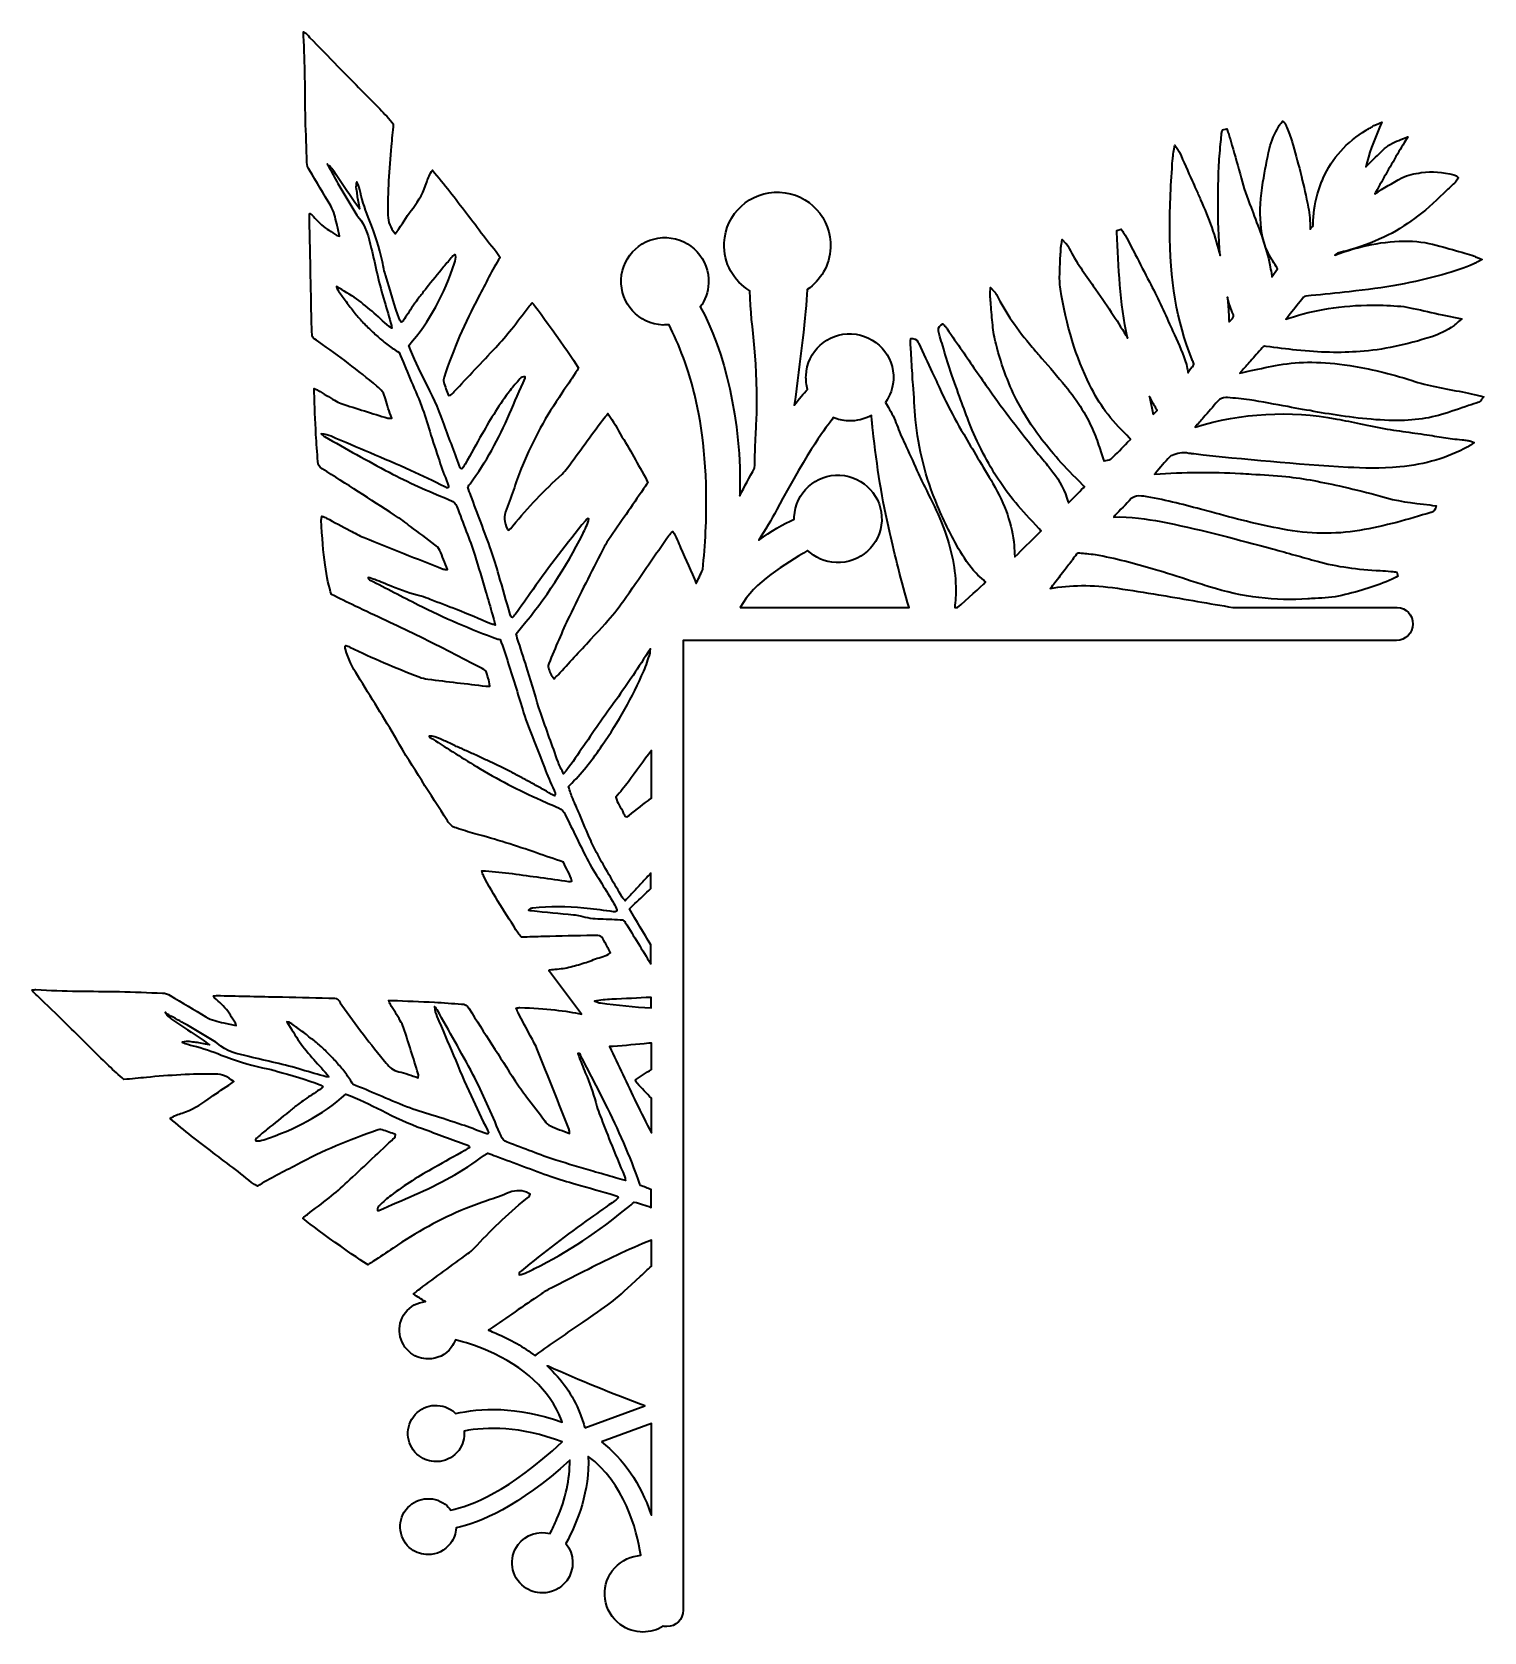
# Model space of a CAD drawing. Header units: millimetres. Extents: x 6 to 255, y 0 to 275.
import ezdxf

# ---------------------------------------------------------------- set-up
doc = ezdxf.new("R2010")
doc.units = ezdxf.units.MM
doc.header["$MEASUREMENT"] = 0
doc.layers.add('Layer 1', color=7, linetype='Continuous', lineweight=0)

msp = doc.modelspace()

# ---------------------------------------------------------------- linework, layer by layer
at = {"layer": 'Layer 1', "color": 18, "lineweight": 35, "true_color": 0x000000}
for points, knots in [([(239.92, 175.9), (239.92, 175.9), (211.81, 175.9), (211.81, 175.9), (211.77, 175.9), (211.77, 175.9), (211.74, 175.9), (207.75, 176.6), (203.59, 177.31), (199.43, 178.01), (199.43, 178.01), (198.97, 178.08), (198.97, 178.08), (196.64, 178.47), (194.27, 178.86), (191.91, 179.21), (187.5, 179.81), (183.83, 179.81), (180.41, 179.18), (180.66, 179.49), (180.94, 179.85), (181.19, 180.16), (181.79, 180.9), (182.35, 181.65), (182.95, 182.42), (183.37, 182.99), (183.8, 183.55), (184.22, 184.11), (184.47, 184.43), (184.68, 184.71), (184.93, 185.03), (185.07, 185.24), (185.24, 185.28), (185.49, 185.24), (185.88, 185.17), (186.3, 185.14), (186.69, 185.1), (187.15, 185.03), (187.64, 185), (188.14, 184.93), (191.56, 184.33), (194.91, 183.41), (198.05, 182.49), (200.24, 181.86), (202.46, 181.15), (204.58, 180.45), (205.6, 180.13), (206.66, 179.78), (207.68, 179.46), (213.4, 177.66), (219.07, 176.99), (224.58, 177.38), (225, 177.41), (225.42, 177.45), (225.85, 177.45), (227.37, 177.55), (228.92, 177.62), (230.43, 177.98), (233.57, 178.68), (236.4, 179.6), (239.04, 180.76), (239.22, 180.83), (239.39, 180.94), (239.54, 181.01), (239.61, 181.05), (239.68, 181.08), (239.75, 181.12), (239.75, 181.12), (240.03, 181.26), (240.03, 181.26), (240.03, 181.26), (239.85, 181.96), (239.85, 181.96), (239.85, 181.96), (239.61, 182), (239.61, 182), (239.54, 182), (239.47, 182.03), (239.39, 182.03), (239.25, 182.07), (239.08, 182.1), (238.9, 182.1), (238.9, 182.1), (238.8, 182.1), (238.8, 182.1), (238.2, 182.14), (237.6, 182.21), (237, 182.24), (233.19, 182.39), (229.55, 182.92), (226.17, 183.83), (224.9, 184.19), (223.63, 184.54), (222.39, 184.89), (221.09, 185.24), (219.82, 185.63), (218.51, 185.95), (218.51, 185.95), (217.52, 186.23), (217.52, 186.23), (211.6, 187.82), (205.49, 189.48), (199.35, 190.64), (196.99, 191.1), (194.17, 191.52), (191.28, 191.42), (191.28, 191.42), (191.49, 191.66), (191.49, 191.66), (192.4, 192.62), (193.36, 193.6), (194.31, 194.59), (194.42, 194.7), (194.56, 194.77), (194.73, 194.84), (194.73, 194.84), (194.84, 194.87), (194.84, 194.87), (195.33, 195.09), (195.9, 195.05), (196.43, 194.98), (199.74, 194.49), (203.02, 193.6), (206.2, 192.76), (206.2, 192.76), (207.93, 192.3), (207.93, 192.3), (211.95, 191.21), (216.11, 190.11), (220.31, 189.34), (224.79, 188.49), (229.2, 188.42), (233.43, 189.12), (237.81, 189.83), (242.04, 191.1), (245.67, 192.19), (245.67, 192.19), (245.74, 192.19), (245.74, 192.19), (245.96, 192.26), (246.34, 192.37), (246.49, 192.9), (246.49, 192.9), (246.59, 193.32), (246.59, 193.32), (246.59, 193.32), (245.96, 193.43), (245.96, 193.43), (245.82, 193.46), (245.67, 193.46), (245.53, 193.5), (242.5, 193.82), (239.75, 194.17), (237.07, 194.98), (234.95, 195.62), (232.8, 196.11), (230.72, 196.6), (227.08, 197.41), (223.98, 198.05), (220.84, 198.37), (218.9, 198.54), (216.89, 198.68), (214.95, 198.79), (214.31, 198.83), (213.64, 198.86), (213.01, 198.9), (208.24, 199.18), (203.31, 199.14), (198.3, 198.79), (198.3, 198.79), (198.44, 198.97), (198.44, 198.97), (199.25, 199.88), (200.06, 200.84), (200.91, 201.75), (201.01, 201.86), (201.15, 201.97), (201.29, 202), (202.07, 202.28), (203.09, 202.6), (204.19, 202.35), (204.4, 202.32), (204.58, 202.28), (204.79, 202.28), (204.86, 202.28), (204.96, 202.28), (205.03, 202.25), (213.68, 201.26), (222.57, 200.48), (231.53, 199.95), (233.93, 199.81), (237.1, 199.71), (240.35, 200.03), (244.76, 200.45), (248.57, 201.58), (252.02, 203.45), (252.13, 203.52), (252.24, 203.59), (252.34, 203.66), (252.38, 203.69), (252.45, 203.73), (252.48, 203.76), (252.48, 203.76), (253.12, 204.22), (253.12, 204.22), (253.12, 204.22), (252.38, 204.47), (252.38, 204.47), (252.31, 204.51), (252.27, 204.51), (252.24, 204.51), (252.13, 204.54), (252.06, 204.58), (251.95, 204.58), (251.64, 204.61), (251.35, 204.65), (251.04, 204.68), (250.51, 204.75), (249.94, 204.79), (249.41, 204.86), (248.39, 205), (247.37, 205.18), (246.34, 205.32), (245.74, 205.42), (245.15, 205.49), (244.51, 205.6), (243.84, 205.7), (243.13, 205.81), (242.46, 205.88), (241.05, 206.09), (239.61, 206.27), (238.2, 206.52), (236.68, 206.8), (235.09, 207.12), (233.61, 207.43), (232.27, 207.72), (230.89, 208), (229.55, 208.24), (221.47, 209.76), (213.29, 209.3), (205.28, 206.87), (205.74, 207.4), (206.23, 207.96), (206.69, 208.49), (207.5, 209.41), (208.32, 210.36), (209.13, 211.31), (209.48, 211.74), (209.97, 211.95), (210.54, 211.91), (210.54, 211.91), (210.78, 211.91), (210.78, 211.91), (212.02, 211.81), (213.32, 211.74), (214.56, 211.53), (216.75, 211.17), (219, 210.75), (221.16, 210.36), (222.85, 210.04), (224.54, 209.76), (226.27, 209.44), (229.66, 208.84), (233.68, 208.24), (237.77, 208.03), (241.58, 207.86), (244.69, 208.14), (247.54, 209.02), (249.1, 209.48), (250.65, 210.01), (252.17, 210.54), (252.77, 210.75), (253.33, 210.93), (253.93, 211.14), (254.07, 211.17), (254.18, 211.28), (254.25, 211.38), (254.28, 211.42), (254.32, 211.46), (254.35, 211.53), (254.35, 211.53), (254.81, 212.02), (254.81, 212.02), (254.81, 212.02), (254.14, 212.2), (254.14, 212.2), (253.79, 212.27), (253.47, 212.37), (253.15, 212.44), (252.45, 212.62), (251.81, 212.8), (251.11, 212.9), (248, 213.43), (245.18, 213.96), (242.46, 214.84), (238.62, 216.08), (235.13, 216.89), (231.77, 217.42), (227.08, 218.12), (223.24, 218.16), (219.67, 217.52), (218.05, 217.24), (216.43, 216.89), (214.84, 216.54), (214.21, 216.39), (213.57, 216.25), (212.94, 216.11), (213.01, 216.18), (213.04, 216.25), (213.11, 216.32), (213.64, 216.92), (214.21, 217.56), (214.74, 218.16), (215.41, 218.93), (216.08, 219.67), (216.75, 220.45), (216.96, 220.7), (217.13, 220.77), (217.45, 220.7), (219.22, 220.45), (220.98, 220.24), (222.67, 220.06), (226.62, 219.64), (230.15, 219.57), (233.54, 219.82), (237.42, 220.1), (241.44, 220.94), (245.85, 222.36), (247.09, 222.74), (248.36, 223.38), (249.7, 224.3), (249.87, 224.4), (249.98, 224.54), (250.15, 224.68), (250.23, 224.75), (250.3, 224.83), (250.4, 224.9), (250.4, 224.9), (251, 225.42), (251, 225.42), (251, 225.42), (247.65, 226.1), (247.65, 226.1), (245.99, 226.48), (244.3, 226.87), (242.64, 227.22), (242.64, 227.22), (242.61, 227.22), (242.61, 227.22), (241.93, 227.37), (241.23, 227.54), (240.52, 227.58), (239.04, 227.68), (237.31, 227.79), (235.69, 227.79), (230.33, 227.75), (225.64, 227.01), (221.33, 225.53), (221.33, 225.53), (220.84, 225.35), (220.84, 225.35), (221.09, 225.67), (221.33, 225.99), (221.58, 226.27), (222.32, 227.19), (223.1, 228.18), (223.84, 229.13), (223.94, 229.27), (224.05, 229.31), (224.26, 229.34), (224.26, 229.34), (225.14, 229.41), (225.14, 229.41), (227.29, 229.62), (229.52, 229.83), (231.7, 230.08), (237.7, 230.72), (242.92, 231.67), (247.61, 232.97), (249.77, 233.57), (251.5, 234.17), (253.05, 234.84), (253.19, 234.91), (253.33, 234.99), (253.47, 235.06), (253.54, 235.09), (253.65, 235.16), (253.75, 235.2), (253.75, 235.2), (254.49, 235.62), (254.49, 235.62), (254.49, 235.62), (253.68, 235.94), (253.68, 235.94), (253.54, 236.01), (253.44, 236.04), (253.33, 236.08), (253.12, 236.18), (252.91, 236.26), (252.73, 236.33), (252.73, 236.33), (251.53, 236.68), (251.53, 236.68), (250.12, 237.1), (248.67, 237.53), (247.23, 237.91), (245.64, 238.34), (243.77, 238.76), (241.83, 238.76), (237.67, 238.8), (233.43, 237.98), (229.2, 236.33), (229.38, 236.54), (229.62, 236.68), (229.91, 236.75), (230.47, 236.89), (231, 237.03), (231.53, 237.17), (231.53, 237.17), (232.02, 237.31), (232.02, 237.31), (234.24, 237.95), (236.4, 238.8), (238.34, 239.78), (240.21, 240.74), (241.97, 241.97), (243.42, 243.03), (245.25, 244.37), (246.87, 245.96), (248.46, 247.51), (248.92, 247.97), (249.41, 248.43), (249.91, 248.88), (250.01, 248.99), (250.08, 249.1), (250.15, 249.2), (250.19, 249.24), (250.19, 249.27), (250.23, 249.31), (250.23, 249.31), (250.44, 249.59), (250.44, 249.59), (250.44, 249.59), (250.19, 249.84), (250.19, 249.84), (250.19, 249.84), (250.15, 249.87), (250.15, 249.87), (250.12, 249.91), (250.05, 249.98), (249.94, 250.01), (249.84, 250.05), (249.77, 250.08), (249.63, 250.12), (247.76, 250.65), (245.89, 250.75), (244.09, 250.51), (244.09, 250.51), (244.02, 250.51), (244.02, 250.51), (242.92, 250.33), (241.76, 250.15), (240.7, 249.59), (239.11, 248.74), (237.6, 247.86), (236.11, 246.87), (236.15, 246.94), (236.18, 247.02), (236.22, 247.09), (236.89, 248.32), (237.53, 249.48), (238.2, 250.65), (238.87, 251.81), (239.54, 252.98), (240.21, 254.11), (240.52, 254.6), (240.81, 255.13), (241.12, 255.62), (241.12, 255.62), (241.72, 256.65), (241.72, 256.65), (241.72, 256.65), (240.56, 256.19), (240.56, 256.19), (239.57, 255.8), (238.55, 255.38), (237.77, 254.64), (236.96, 253.86), (236.11, 253.05), (235.3, 252.27), (235.06, 252.02), (234.77, 251.78), (234.53, 251.5), (235.09, 253.75), (235.87, 255.94), (236.89, 258.23), (236.89, 258.23), (237.31, 259.19), (237.31, 259.19), (237.31, 259.19), (236.36, 258.76), (236.36, 258.76), (236.26, 258.73), (236.18, 258.69), (236.11, 258.66), (235.97, 258.59), (235.87, 258.55), (235.76, 258.48), (235.55, 258.37), (235.37, 258.23), (235.16, 258.13), (234.99, 258.02), (234.77, 257.88), (234.6, 257.77), (231.25, 255.8), (228.74, 253.01), (227.22, 249.56), (226.84, 248.71), (226.52, 247.83), (226.27, 246.87), (225.74, 245), (225.5, 243.31), (225.53, 241.65), (225.53, 241.65), (225.53, 241.62), (225.53, 241.62), (225.53, 241.58), (225.53, 241.51), (225.53, 241.48), (225.53, 241.48), (225.5, 241.44), (225.5, 241.44), (225.32, 241.23), (225.14, 241.02), (224.97, 240.81), (225, 242.15), (224.9, 243.38), (224.65, 244.58), (224.3, 246.45), (223.91, 248.18), (223.48, 249.84), (223.03, 251.78), (222.53, 253.54), (222.07, 255.16), (221.83, 256.05), (221.51, 256.89), (221.19, 257.7), (221.05, 258.06), (220.94, 258.41), (220.8, 258.76), (220.77, 258.9), (220.66, 258.97), (220.63, 259.01), (220.63, 259.01), (220.59, 259.04), (220.59, 259.04), (220.59, 259.04), (220.27, 259.33), (220.27, 259.33), (220.27, 259.33), (219.99, 259.01), (219.99, 259.01), (219.96, 258.97), (219.92, 258.94), (219.92, 258.9), (219.85, 258.8), (219.75, 258.69), (219.67, 258.59), (219.67, 258.59), (219.57, 258.37), (219.57, 258.37), (218.93, 257.21), (218.3, 255.98), (218.02, 254.64), (217.59, 252.84), (217.24, 250.93), (216.89, 248.88), (216.46, 246.27), (216.32, 243.95), (216.5, 241.76), (216.68, 239.43), (217.28, 237.42), (218.37, 235.66), (218.62, 235.23), (218.9, 234.81), (219.15, 234.39), (219.22, 234.28), (219.29, 234.17), (219.36, 234.03), (219.36, 234.03), (218.44, 232.66), (218.44, 232.66), (218.4, 232.87), (218.37, 233.05), (218.33, 233.26), (218.26, 233.72), (218.16, 234.21), (218.09, 234.67), (217.45, 237.77), (216.29, 240.74), (215.19, 243.59), (215.19, 243.59), (214.84, 244.51), (214.84, 244.51), (214.14, 246.31), (213.57, 247.97), (213.15, 249.63), (212.65, 251.5), (212.09, 253.4), (211.56, 255.23), (211.38, 255.83), (211.21, 256.47), (211.03, 257.07), (211, 257.25), (210.93, 257.39), (210.86, 257.53), (210.82, 257.6), (210.82, 257.63), (210.78, 257.7), (210.78, 257.7), (210.68, 258.02), (210.68, 258.02), (210.68, 258.02), (209.94, 257.88), (209.94, 257.88), (209.94, 257.88), (209.87, 257.6), (209.87, 257.6), (209.87, 257.53), (209.83, 257.49), (209.83, 257.42), (209.8, 257.28), (209.76, 257.14), (209.76, 256.96), (209.73, 256.43), (209.66, 255.91), (209.62, 255.38), (209.51, 254.04), (209.37, 252.62), (209.3, 251.25), (209.23, 249.84), (209.23, 248.39), (209.23, 246.98), (209.23, 246.42), (209.23, 245.85), (209.23, 245.32), (209.2, 242.46), (209.23, 239.43), (209.55, 236.29), (208.74, 239.5), (207.61, 242.68), (206.2, 245.82), (205.92, 246.42), (205.67, 247.05), (205.39, 247.65), (205.18, 248.14), (204.96, 248.64), (204.75, 249.1), (204.01, 250.72), (203.31, 252.38), (202.56, 254), (202.49, 254.14), (202.42, 254.25), (202.35, 254.35), (202.32, 254.39), (202.28, 254.42), (202.28, 254.46), (202.28, 254.46), (201.75, 255.23), (201.75, 255.23), (201.75, 255.23), (201.58, 254.32), (201.58, 254.32), (201.51, 253.89), (201.47, 253.51), (201.44, 253.12), (201.44, 252.98), (201.44, 252.8), (201.4, 252.66), (201.08, 248.85), (200.91, 244.86), (200.91, 240.81), (200.91, 232.06), (202.11, 225), (204.68, 218.55), (204.72, 218.44), (204.75, 218.33), (204.82, 218.23), (204.93, 218.02), (205.03, 217.73), (205.03, 217.63), (205, 217.45), (204.82, 217.28), (204.65, 217.06), (204.54, 216.96), (204.47, 216.85), (204.4, 216.78), (204.22, 216.57), (204.12, 216.36), (204.05, 216.18), (204.01, 216.43), (203.98, 216.64), (203.91, 216.89), (203.52, 218.72), (202.74, 220.42), (202, 222.04), (202, 222.04), (201.72, 222.67), (201.72, 222.67), (201.51, 223.13), (201.29, 223.59), (201.08, 224.05), (199.95, 226.62), (198.75, 229.24), (197.41, 231.77), (196.6, 233.33), (195.79, 234.91), (194.98, 236.47), (194.42, 237.53), (193.89, 238.58), (193.32, 239.64), (193.22, 239.85), (193.08, 240.07), (192.93, 240.28), (192.86, 240.38), (192.83, 240.45), (192.76, 240.56), (192.76, 240.56), (192.58, 240.84), (192.58, 240.84), (192.58, 240.84), (191.84, 240.56), (191.84, 240.56), (191.84, 240.56), (191.84, 240.28), (191.84, 240.28), (192.09, 234.32), (192.33, 228.18), (193.64, 222.14), (193.57, 222.29), (193.46, 222.46), (193.36, 222.6), (191.84, 225.18), (190.08, 227.86), (187.78, 231.07), (187.78, 231.07), (187.57, 231.39), (187.57, 231.39), (186.09, 233.47), (184.54, 235.62), (183.41, 237.95), (183.34, 238.09), (183.27, 238.16), (183.16, 238.27), (183.13, 238.3), (183.09, 238.34), (183.02, 238.41), (183.02, 238.41), (182.46, 239.04), (182.46, 239.04), (182.46, 239.04), (182.32, 238.2), (182.32, 238.2), (182.32, 238.13), (182.28, 238.05), (182.28, 237.98), (182.24, 237.88), (182.24, 237.77), (182.24, 237.67), (182.21, 237.31), (182.21, 236.93), (182.17, 236.57), (182.1, 235.62), (182.07, 234.63), (182.03, 233.64), (182.03, 233.64), (182.03, 233.36), (182.03, 233.36), (182, 232.45), (182, 231.49), (182.14, 230.54), (183.16, 224.23), (184.82, 218.83), (187.15, 214.14), (188, 212.41), (188.91, 210.89), (189.9, 209.55), (190.99, 208.07), (192.26, 206.73), (193.53, 205.46), (193.53, 205.46), (193.92, 205.03), (193.92, 205.03), (193.99, 204.96), (194.1, 204.86), (194.17, 204.75), (194.17, 204.75), (193.67, 204.26), (193.67, 204.26), (192.72, 203.27), (191.81, 202.32), (190.85, 201.4), (190.82, 201.37), (190.78, 201.37), (190.75, 201.33), (190.39, 201.22), (190.04, 201.12), (189.65, 201.05), (189.65, 201.05), (189.62, 201.05), (189.62, 201.05), (189.58, 201.12), (189.58, 201.19), (189.55, 201.26), (189.41, 201.72), (189.23, 202.14), (189.09, 202.6), (188.74, 203.62), (188.42, 204.68), (188, 205.7), (186.8, 208.6), (185.1, 211.35), (183.02, 213.89), (181.68, 215.51), (180.3, 217.1), (178.96, 218.65), (178.4, 219.29), (177.87, 219.92), (177.31, 220.56), (174.73, 223.56), (172.72, 226.52), (171.17, 229.62), (171.1, 229.73), (171.03, 229.83), (170.96, 229.91), (170.92, 229.94), (170.89, 230.01), (170.81, 230.05), (170.81, 230.05), (170.14, 230.82), (170.14, 230.82), (170.14, 230.82), (170.11, 229.8), (170.11, 229.8), (170.11, 229.69), (170.11, 229.62), (170.11, 229.55), (170.11, 229.41), (170.07, 229.31), (170.11, 229.16), (170.14, 228.74), (170.18, 228.32), (170.22, 227.89), (170.32, 226.73), (170.39, 225.53), (170.53, 224.33), (170.64, 223.34), (170.81, 222.21), (171.1, 221.09), (172.12, 217.21), (173.35, 213.89), (174.91, 211), (176, 208.95), (177.27, 206.97), (178.61, 205.18), (180.55, 202.6), (182.81, 200.06), (185.98, 196.92), (186.09, 196.81), (186.16, 196.74), (186.27, 196.64), (186.27, 196.64), (186.09, 196.46), (186.09, 196.46), (185.24, 195.58), (184.4, 194.7), (183.51, 193.85), (183.51, 193.89), (183.48, 193.92), (183.48, 193.96), (182.92, 195.9), (182.03, 197.66), (180.87, 199.14), (180.38, 199.74), (179.88, 200.38), (179.39, 200.98), (179.07, 201.37), (178.75, 201.75), (178.4, 202.18), (175.05, 206.3), (172.37, 209.83), (169.97, 213.22), (168.38, 215.48), (166.79, 217.77), (165.28, 219.99), (164.43, 221.23), (163.58, 222.46), (162.7, 223.7), (162.6, 223.87), (162.45, 224.01), (162.35, 224.16), (162.31, 224.23), (162.24, 224.26), (162.21, 224.33), (162.21, 224.33), (162, 224.58), (162, 224.58), (162, 224.58), (161.71, 224.4), (161.71, 224.4), (161.11, 224.05), (161.22, 223.52), (161.25, 223.34), (161.33, 223.03), (161.36, 222.71), (161.47, 222.39), (161.64, 221.86), (161.78, 221.3), (161.96, 220.77), (162.38, 219.36), (162.81, 217.88), (163.3, 216.46), (164.54, 212.83), (165.56, 210.04), (166.55, 207.47), (167.15, 205.95), (167.85, 204.36), (168.91, 202.32), (169.72, 200.77), (170.57, 199.28), (171.45, 197.94), (173.21, 195.26), (175.4, 192.65), (178.51, 189.41), (178.61, 189.3), (178.72, 189.16), (178.82, 189.05), (178.82, 189.05), (178.36, 188.6), (178.36, 188.6), (176.99, 187.22), (175.65, 185.91), (174.31, 184.57), (174.31, 184.61), (174.31, 184.64), (174.31, 184.68), (174.27, 185.28), (174.24, 185.91), (174.2, 186.55), (173.85, 190.08), (172.68, 193.57), (170.57, 197.17), (169.69, 198.65), (168.8, 200.17), (167.92, 201.61), (167.15, 202.92), (166.33, 204.29), (165.56, 205.63), (164.43, 207.54), (163.48, 209.3), (162.63, 210.96), (162.1, 211.98), (161.64, 213.04), (161.18, 214.07), (160.97, 214.52), (160.76, 214.98), (160.55, 215.44), (160.55, 215.44), (160.16, 216.22), (160.16, 216.22), (159.38, 217.88), (158.64, 219.53), (157.87, 221.19), (157.87, 221.19), (157.83, 221.26), (157.83, 221.26), (157.69, 221.54), (157.48, 222), (156.85, 222.04), (156.85, 222.04), (156.46, 222.04), (156.46, 222.04), (156.46, 222.04), (156.42, 221.65), (156.42, 221.65), (156.42, 221.62), (156.42, 221.54), (156.42, 221.51), (156.42, 221.4), (156.39, 221.3), (156.42, 221.19), (156.42, 221.19), (156.49, 220.24), (156.49, 220.24), (156.56, 218.83), (156.67, 217.45), (156.74, 216.04), (156.77, 215.41), (156.81, 214.74), (156.88, 214.1), (157.02, 212.13), (157.13, 210.11), (157.3, 208.1), (157.73, 203.2), (159, 198.23), (161.08, 193.36), (162.31, 190.43), (163.48, 188.1), (164.68, 185.98), (165.52, 184.54), (166.44, 183.02), (167.68, 181.79), (168.1, 181.36), (168.56, 180.98), (168.98, 180.59), (169.09, 180.48), (169.19, 180.41), (169.3, 180.3), (168.52, 179.49), (166.05, 177.24), (164.5, 175.9), (164.5, 175.9), (164.01, 175.9), (164.01, 175.9), (164.15, 176.95), (164.22, 178.12), (164.18, 179.46), (164.11, 182.99), (163.3, 186.58), (161.75, 190.46), (161.01, 192.33), (160.09, 194.17), (159.21, 195.9), (158.75, 196.85), (158.26, 197.84), (157.8, 198.83), (157.09, 200.38), (156.39, 201.97), (155.68, 203.48), (155.43, 204.05), (155.19, 204.61), (154.9, 205.21), (154.66, 205.74), (154.45, 206.3), (154.23, 206.83), (153.85, 207.86), (153.42, 208.92), (152.82, 209.9), (152.61, 210.29), (152.36, 210.68), (152.15, 211.1), (152.93, 212.23), (153.42, 213.57), (153.49, 215.02), (153.67, 219.15), (150.5, 222.64), (146.33, 222.85), (142.17, 223.06), (138.71, 219.85), (138.5, 215.69), (138.47, 214.88), (138.57, 214.07), (138.78, 213.32), (138.08, 212.62), (137.3, 211.74), (136.49, 210.64), (137.44, 217.91), (138.54, 226.45), (138.71, 230.4), (138.71, 230.43), (138.71, 230.43), (138.71, 230.47), (141.01, 232.02), (142.59, 234.63), (142.7, 237.63), (142.91, 242.68), (139.03, 246.94), (133.98, 247.16), (128.94, 247.37), (124.67, 243.49), (124.46, 238.44), (124.32, 234.99), (126.08, 231.88), (128.87, 230.22), (129.01, 223.38), (130.49, 218.55), (129.96, 207.19), (129.93, 206.23), (129.86, 205.28), (129.82, 204.33), (129.75, 202.81), (129.72, 201.33), (129.68, 199.81), (128.83, 198.26), (127.95, 196.67), (127.14, 195.09), (127.53, 208.14), (124.42, 220.17), (120.37, 227.47), (121.18, 228.6), (121.71, 230.01), (121.78, 231.53), (121.96, 235.66), (118.78, 239.15), (114.62, 239.36), (110.49, 239.54), (107, 236.36), (106.79, 232.2), (106.61, 228.07), (109.78, 224.58), (113.95, 224.37), (114.3, 224.37), (114.65, 224.37), (115.01, 224.4), (118.22, 217.91), (122.13, 207.72), (121.28, 188.88), (121.18, 186.69), (121, 184.5), (120.79, 182.42), (120.37, 181.57), (120.01, 180.76), (119.66, 180.02), (118.82, 182.07), (117.93, 184.11), (116.98, 186.16), (116.56, 187.04), (116.28, 188.03), (115.64, 188.95), (115.36, 188.67), (115.15, 188.49), (114.97, 188.28), (113.1, 185.6), (111.27, 182.92), (109.4, 180.23), (105.76, 174.98), (105.76, 174.98), (101.53, 170.39), (99.66, 168.38), (97.83, 166.37), (95.96, 164.36), (95.74, 164.15), (95.53, 163.94), (95.29, 163.69), (94.76, 164.25), (94.51, 164.89), (94.3, 165.56), (94.23, 165.77), (94.26, 166.09), (94.37, 166.3), (95.53, 169.02), (96.63, 171.77), (97.9, 174.41), (99.73, 178.22), (101.67, 181.96), (103.58, 185.74), (103.89, 186.37), (104.25, 186.97), (104.63, 187.54), (106.61, 190.43), (108.62, 193.32), (110.63, 196.25), (110.84, 196.57), (111.09, 196.89), (111.34, 197.27), (110.84, 198.68), (109.93, 199.92), (109.22, 201.26), (108.51, 202.6), (107.7, 203.91), (106.93, 205.21), (106.15, 206.52), (105.48, 207.86), (104.49, 209.16), (104.18, 208.74), (103.89, 208.42), (103.61, 208.07), (101.6, 205.35), (99.59, 202.6), (97.58, 199.88), (97.3, 199.5), (97.01, 199.11), (96.66, 198.79), (93.63, 196.04), (90.81, 193.08), (88.23, 189.94), (87.98, 189.65), (87.81, 189.27), (87.38, 189.19), (87.31, 189.27), (87.28, 189.34), (87.24, 189.41), (86.71, 190.5), (86.64, 191.56), (87.1, 192.76), (88.09, 195.23), (88.83, 197.77), (89.85, 200.24), (91.65, 204.65), (93.94, 208.77), (96.63, 212.69), (97.4, 213.82), (98.18, 214.98), (98.95, 216.15), (99.13, 216.43), (99.34, 216.71), (99.48, 216.99), (98.99, 218.02), (92.39, 227.29), (91.51, 228.18), (91.26, 227.93), (91.05, 227.68), (90.84, 227.4), (89.89, 226.17), (88.97, 224.9), (87.98, 223.66), (87.1, 222.57), (86.18, 221.54), (85.27, 220.52), (82.9, 217.98), (80.5, 215.44), (78.14, 212.94), (77.89, 212.65), (77.72, 212.27), (77.15, 212.27), (76.87, 213.01), (76.59, 213.78), (76.34, 214.56), (76.27, 214.81), (76.34, 215.16), (76.41, 215.44), (78, 220.2), (79.97, 224.79), (82.34, 229.2), (83.54, 231.46), (84.63, 233.79), (86.01, 235.97), (85.2, 237.38), (84.03, 238.48), (83.15, 239.71), (82.2, 241.02), (81.24, 242.29), (80.26, 243.56), (79.3, 244.79), (78.35, 246.03), (77.4, 247.26), (76.45, 248.5), (75.42, 249.66), (74.4, 250.93), (73.94, 250.26), (73.66, 249.59), (73.45, 248.88), (72.92, 247.26), (72.11, 245.78), (71.08, 244.44), (70.2, 243.31), (69.46, 242.08), (68.65, 240.88), (68.47, 240.59), (68.26, 240.31), (68.05, 240.03), (67.13, 241.12), (66.82, 242.01), (66.78, 243.21), (66.71, 247.16), (66.96, 251.11), (67.35, 255.02), (67.45, 256.29), (67.56, 257.53), (67.7, 258.87), (66.96, 259.72), (66.18, 260.63), (65.37, 261.44), (62.97, 263.91), (60.54, 266.31), (58.14, 268.78), (56.51, 270.44), (54.93, 272.1), (53.34, 273.72), (53.06, 274.04), (52.85, 274.43), (52.32, 274.64), (52.32, 274.39), (52.28, 274.18), (52.28, 273.97), (52.6, 269.2), (52.53, 264.44), (52.63, 259.64), (52.71, 257.18), (52.81, 254.71), (52.88, 252.24), (52.88, 251.74), (53.06, 251.35), (53.3, 250.93), (54.57, 248.88), (55.74, 246.84), (56.97, 244.79), (57.57, 243.84), (57.71, 242.78), (58, 241.72), (58.17, 241.05), (58.28, 240.38), (58.46, 239.61), (57.82, 239.68), (57.47, 240.14), (57.01, 240.42), (56.55, 240.67), (56.09, 240.95), (55.7, 241.26), (55.28, 241.62), (54.89, 242.04), (54.5, 242.43), (54.15, 242.78), (53.9, 243.24), (53.38, 243.49), (53.34, 243.28), (53.27, 243.13), (53.3, 242.96), (53.38, 239.57), (53.45, 236.18), (53.52, 232.8), (53.59, 229.76), (53.62, 226.73), (53.73, 223.7), (53.76, 222.04), (53.66, 222.36), (54.93, 221.47), (58.35, 219.11), (61.67, 216.54), (64.88, 213.89), (65.62, 213.29), (66.15, 212.65), (66.36, 211.7), (66.6, 210.61), (67.03, 209.55), (67.42, 208.39), (67.13, 208.39), (66.92, 208.35), (66.75, 208.39), (64.1, 209.2), (61.42, 210.04), (58.77, 210.89), (58.35, 211.03), (58, 211.24), (57.61, 211.46), (56.69, 212.02), (55.74, 212.58), (54.82, 213.15), (54.65, 213.25), (54.47, 213.32), (54.15, 213.47), (54.15, 213.18), (54.12, 213.04), (54.12, 212.87), (54.22, 210.43), (54.29, 208), (54.43, 205.6), (54.5, 204.05), (54.68, 202.49), (54.75, 200.94), (54.79, 200.34), (55, 200.03), (55.49, 199.71), (59.65, 197.1), (63.78, 194.45), (67.91, 191.77), (68.86, 191.17), (69.78, 190.46), (70.66, 189.79), (72.07, 188.77), (73.45, 187.71), (74.82, 186.65), (75.18, 186.41), (75.49, 186.13), (75.67, 185.7), (76.13, 184.68), (76.52, 183.62), (76.98, 182.42), (76.66, 182.46), (76.45, 182.42), (76.27, 182.49), (71.76, 184.29), (67.2, 186.06), (62.69, 187.89), (61.84, 188.24), (61.07, 188.7), (60.25, 189.12), (58.91, 189.83), (57.57, 190.54), (56.23, 191.24), (56.02, 191.35), (55.77, 191.45), (55.46, 191.59), (55.42, 191.31), (55.35, 191.1), (55.35, 190.92), (55.6, 185), (56.2, 180.66), (57.11, 178.12), (58.42, 177.48), (59.8, 176.81), (61.17, 176.14), (64.66, 174.48), (68.19, 172.86), (71.65, 171.17), (75.21, 169.44), (78.7, 167.6), (82.23, 165.81), (82.69, 165.56), (83.15, 165.31), (83.57, 165.06), (83.86, 164.22), (84.14, 163.41), (84.24, 162.42), (83.96, 162.42), (83.78, 162.38), (83.57, 162.42), (80.26, 162.81), (76.94, 163.2), (73.62, 163.62), (73.13, 163.69), (72.6, 163.79), (72.11, 164.01), (68.09, 165.56), (64.14, 167.22), (60.25, 169.12), (60.04, 169.23), (59.8, 169.33), (59.58, 169.4), (59.34, 169.19), (59.44, 168.98), (59.51, 168.77), (59.9, 167.11), (60.71, 165.63), (61.6, 164.18), (63.85, 160.51), (66.15, 156.92), (68.3, 153.18), (71.05, 148.45), (74.08, 143.93), (76.98, 139.28), (77.33, 138.71), (77.79, 138.29), (78.46, 138.08), (79.55, 137.76), (80.61, 137.37), (81.7, 137.09), (85.27, 136.14), (88.79, 135.01), (92.29, 133.81), (93.8, 133.28), (95.32, 132.75), (96.87, 132.22), (97.33, 131.13), (98.04, 130.21), (98.35, 128.94), (98.14, 128.94), (97.93, 128.87), (97.75, 128.91), (94.54, 129.36), (91.3, 129.82), (88.09, 130.25), (86.57, 130.46), (85.05, 130.56), (83.54, 130.7), (83.33, 130.74), (83.11, 130.7), (82.87, 130.7), (82.97, 130.39), (83.04, 130.14), (83.15, 129.93), (84.88, 126.47), (87.1, 123.3), (89.11, 120.01), (89.25, 119.77), (89.5, 119.56), (89.68, 119.34), (90.98, 119.38), (92.25, 119.42), (93.49, 119.45), (96.31, 119.52), (99.13, 119.59), (101.95, 119.63), (103.4, 119.66), (103.36, 119.63), (104.03, 118.39), (104.35, 117.83), (104.63, 117.26), (104.95, 116.66), (104.14, 116.03), (103.22, 115.92), (102.38, 115.61), (101.53, 115.29), (100.65, 114.97), (99.8, 114.72), (98.92, 114.48), (98.04, 114.19), (97.16, 114.05), (96.27, 113.88), (95.36, 113.84), (94.51, 113.77), (94.47, 113.67), (94.44, 113.63), (94.44, 113.59), (94.44, 113.56), (94.44, 113.49), (94.47, 113.45), (96.31, 111.02), (98.14, 108.59), (99.98, 106.15), (97.4, 106.72), (93.87, 107.1), (89.43, 107.28), (89.22, 107.28), (89.04, 107.21), (88.76, 107.17), (88.9, 106.86), (88.97, 106.61), (89.11, 106.4), (89.82, 105.06), (90.52, 103.72), (91.23, 102.38), (91.65, 101.56), (92.15, 100.79), (92.46, 99.94), (94.3, 95.43), (96.06, 90.91), (97.86, 86.36), (97.93, 86.18), (97.9, 85.97), (97.93, 85.65), (96.77, 86.15), (95.67, 86.5), (94.65, 86.96), (94.23, 87.14), (93.94, 87.45), (93.7, 87.81), (92.67, 89.22), (91.62, 90.59), (90.56, 91.97), (89.89, 92.89), (89.22, 93.77), (88.58, 94.72), (85.94, 98.85), (83.29, 102.98), (80.65, 107.14), (80.33, 107.63), (79.97, 107.88), (79.41, 107.88), (77.86, 107.95), (76.31, 108.09), (74.75, 108.2), (72.32, 108.3), (69.89, 108.41), (67.49, 108.51), (67.35, 108.51), (67.17, 108.51), (66.89, 108.48), (67.03, 108.2), (67.1, 107.99), (67.2, 107.81), (67.77, 106.89), (68.33, 105.97), (68.9, 105.02), (69.11, 104.63), (69.36, 104.28), (69.46, 103.86), (70.31, 101.21), (71.16, 98.57), (71.97, 95.89), (72.04, 95.71), (71.97, 95.5), (71.97, 95.21), (70.8, 95.6), (69.74, 96.03), (68.65, 96.27), (67.7, 96.48), (67.03, 97.01), (66.46, 97.75), (63.82, 100.96), (61.24, 104.28), (58.88, 107.7), (58.03, 108.94), (58.35, 108.83), (56.66, 108.9), (53.62, 108.97), (50.59, 109.04), (47.55, 109.11), (44.17, 109.18), (40.78, 109.26), (37.39, 109.33), (37.22, 109.33), (37.04, 109.26), (36.87, 109.26), (37.08, 108.73), (37.57, 108.48), (37.92, 108.13), (38.31, 107.74), (38.74, 107.35), (39.09, 106.93), (39.41, 106.54), (39.69, 106.08), (39.93, 105.62), (40.18, 105.16), (40.64, 104.81), (40.75, 104.18), (39.97, 104.35), (39.3, 104.46), (38.63, 104.63), (37.57, 104.92), (36.51, 105.09), (35.56, 105.66), (33.51, 106.89), (31.47, 108.09), (29.42, 109.33), (29, 109.57), (28.61, 109.75), (28.12, 109.75), (25.65, 109.82), (23.18, 109.96), (20.71, 110), (15.95, 110.1), (11.18, 110.03), (6.39, 110.35), (6.17, 110.35), (6, 110.31), (5.72, 110.31), (5.89, 109.82), (6.31, 109.61), (6.63, 109.29), (8.29, 107.7), (9.95, 106.12), (11.57, 104.49), (14.01, 102.09), (16.44, 99.66), (18.91, 97.26), (19.76, 96.45), (20.64, 95.71), (21.48, 94.93), (22.82, 95.04), (24.06, 95.14), (25.33, 95.29), (29.25, 95.64), (33.2, 95.92), (37.15, 95.85), (38.35, 95.81), (39.19, 95.5), (40.32, 94.58), (40.04, 94.37), (39.76, 94.16), (39.48, 93.98), (38.28, 93.17), (37.08, 92.39), (35.91, 91.55), (34.54, 90.52), (33.09, 89.68), (31.47, 89.18), (30.76, 88.97), (30.09, 88.69), (29.42, 88.23), (30.66, 87.21), (31.86, 86.22), (33.09, 85.23), (34.33, 84.24), (35.56, 83.33), (36.79, 82.37), (38.06, 81.39), (39.33, 80.43), (40.64, 79.48), (41.91, 78.56), (42.97, 77.43), (44.38, 76.62), (46.57, 78), (48.9, 79.09), (51.15, 80.29), (55.56, 82.66), (60.15, 84.6), (64.91, 86.22), (65.19, 86.32), (65.51, 86.4), (65.79, 86.29), (66.57, 86.08), (67.35, 85.76), (68.09, 85.48), (68.09, 84.91), (67.7, 84.74), (67.42, 84.49), (64.88, 82.09), (62.37, 79.73), (59.83, 77.36), (58.81, 76.41), (57.75, 75.49), (56.69, 74.65), (55.49, 73.66), (54.22, 72.74), (52.95, 71.79), (52.67, 71.58), (52.42, 71.33), (52.18, 71.12), (53.06, 70.24), (62.34, 63.64), (63.36, 63.15), (63.64, 63.32), (63.92, 63.5), (64.21, 63.68), (65.37, 64.45), (66.53, 65.23), (67.66, 66), (71.58, 68.72), (75.74, 70.98), (80.12, 72.78), (82.55, 73.8), (85.13, 74.51), (87.59, 75.53), (88.79, 76.02), (89.85, 75.95), (90.95, 75.39), (91.02, 75.35), (91.09, 75.28), (91.16, 75.25), (91.09, 74.82), (90.7, 74.65), (90.42, 74.4), (87.28, 71.79), (84.31, 68.97), (81.56, 65.97), (81.24, 65.62), (80.86, 65.33), (80.47, 65.05), (77.75, 63.04), (75, 61.03), (72.28, 59.02), (71.93, 58.77), (71.61, 58.49), (71.19, 58.14), (71.86, 57.64), (72.53, 57.22), (73.2, 56.83), (71.86, 56.69), (70.59, 56.06), (69.74, 54.89), (68.12, 52.71), (68.54, 49.6), (70.73, 47.98), (71.61, 47.31), (72.64, 46.99), (73.7, 46.99), (75.21, 46.99), (76.69, 47.66), (77.65, 48.97), (77.96, 49.35), (78.18, 49.81), (78.35, 50.27), (79.9, 49.88), (81.84, 49.28), (83.89, 48.4), (90.24, 45.68), (94.47, 41.66), (96.56, 36.48), (96.59, 36.37), (96.63, 36.27), (96.66, 36.16), (88.79, 38.95), (82.51, 38.56), (78.39, 37.61), (78.25, 37.75), (78.07, 37.92), (77.89, 38.06), (75.78, 39.65), (72.74, 39.23), (71.16, 37.08), (69.57, 34.96), (69.99, 31.93), (72.14, 30.34), (72.99, 29.7), (73.98, 29.39), (75.04, 29.39), (75.28, 29.39), (75.49, 29.39), (75.74, 29.42), (77.01, 29.6), (78.14, 30.27), (78.92, 31.29), (79.66, 32.28), (79.94, 33.44), (79.87, 34.61), (83.68, 35.35), (89.46, 35.52), (96.66, 32.74), (87.59, 24.27), (81.03, 21.77), (77.58, 21.06), (77.29, 21.41), (76.98, 21.77), (76.59, 22.05), (74.47, 23.64), (71.44, 23.21), (69.85, 21.1), (69.07, 20.07), (68.76, 18.8), (68.93, 17.53), (69.11, 16.26), (69.78, 15.13), (70.8, 14.36), (71.65, 13.72), (72.67, 13.41), (73.66, 13.41), (75.11, 13.41), (76.55, 14.08), (77.51, 15.35), (78.11, 16.12), (78.42, 17.04), (78.46, 17.99), (82.48, 18.87), (89.15, 21.59), (97.97, 29.6), (98, 26.39), (97.3, 23.04), (95.78, 19.54), (95.39, 18.66), (95, 17.82), (94.58, 17.04), (92.6, 17.57), (90.42, 16.86), (89.11, 15.13), (87.38, 12.84), (87.88, 9.56), (90.17, 7.87), (91.09, 7.16), (92.18, 6.84), (93.27, 6.84), (94.86, 6.84), (96.41, 7.55), (97.44, 8.93), (98.88, 10.87), (98.78, 13.51), (97.3, 15.31), (99.34, 19.05), (101.39, 24.38), (101.14, 30.27), (107.32, 25.65), (109.43, 17.89), (110.17, 13.3), (110, 13.3), (109.78, 13.26), (109.61, 13.23), (107.88, 12.98), (106.33, 12.07), (105.27, 10.65), (104.21, 9.24), (103.79, 7.51), (104.03, 5.79), (104.28, 4.06), (105.2, 2.5), (106.61, 1.45), (107.77, 0.56), (109.18, 0.14), (110.53, 0.14), (111.76, 0.14), (112.96, 0.49), (114.02, 1.13), (114.23, 1.09), (114.41, 1.06), (114.62, 1.06), (116.17, 1.06), (117.44, 2.33), (117.44, 3.88), (117.44, 3.88), (117.44, 7.23), (117.44, 7.23), (117.44, 7.23), (117.44, 170.25), (117.44, 170.25), (117.44, 170.25), (237.42, 170.25), (237.42, 170.25), (237.42, 170.25), (239.78, 170.25), (239.78, 170.25), (241.34, 170.25), (242.61, 171.52), (242.61, 173.07), (242.61, 174.63), (241.48, 175.9), (239.92, 175.9)], [0, 0, 0, 0, 1, 1, 1, 2, 2, 2, 3, 3, 3, 4, 4, 4, 5, 5, 5, 6, 6, 6, 7, 7, 7, 8, 8, 8, 9, 9, 9, 10, 10, 10, 11, 11, 11, 12, 12, 12, 13, 13, 13, 14, 14, 14, 15, 15, 15, 16, 16, 16, 17, 17, 17, 18, 18, 18, 19, 19, 19, 20, 20, 20, 21, 21, 21, 22, 22, 22, 23, 23, 23, 24, 24, 24, 25, 25, 25, 26, 26, 26, 27, 27, 27, 28, 28, 28, 29, 29, 29, 30, 30, 30, 31, 31, 31, 32, 32, 32, 33, 33, 33, 34, 34, 34, 35, 35, 35, 36, 36, 36, 37, 37, 37, 38, 38, 38, 39, 39, 39, 40, 40, 40, 41, 41, 41, 42, 42, 42, 43, 43, 43, 44, 44, 44, 45, 45, 45, 46, 46, 46, 47, 47, 47, 48, 48, 48, 49, 49, 49, 50, 50, 50, 51, 51, 51, 52, 52, 52, 53, 53, 53, 54, 54, 54, 55, 55, 55, 56, 56, 56, 57, 57, 57, 58, 58, 58, 59, 59, 59, 60, 60, 60, 61, 61, 61, 62, 62, 62, 63, 63, 63, 64, 64, 64, 65, 65, 65, 66, 66, 66, 67, 67, 67, 68, 68, 68, 69, 69, 69, 70, 70, 70, 71, 71, 71, 72, 72, 72, 73, 73, 73, 74, 74, 74, 75, 75, 75, 76, 76, 76, 77, 77, 77, 78, 78, 78, 79, 79, 79, 80, 80, 80, 81, 81, 81, 82, 82, 82, 83, 83, 83, 84, 84, 84, 85, 85, 85, 86, 86, 86, 87, 87, 87, 88, 88, 88, 89, 89, 89, 90, 90, 90, 91, 91, 91, 92, 92, 92, 93, 93, 93, 94, 94, 94, 95, 95, 95, 96, 96, 96, 97, 97, 97, 98, 98, 98, 99, 99, 99, 100, 100, 100, 101, 101, 101, 102, 102, 102, 103, 103, 103, 104, 104, 104, 105, 105, 105, 106, 106, 106, 107, 107, 107, 108, 108, 108, 109, 109, 109, 110, 110, 110, 111, 111, 111, 112, 112, 112, 113, 113, 113, 114, 114, 114, 115, 115, 115, 116, 116, 116, 117, 117, 117, 118, 118, 118, 119, 119, 119, 120, 120, 120, 121, 121, 121, 122, 122, 122, 123, 123, 123, 124, 124, 124, 125, 125, 125, 126, 126, 126, 127, 127, 127, 128, 128, 128, 129, 129, 129, 130, 130, 130, 131, 131, 131, 132, 132, 132, 133, 133, 133, 134, 134, 134, 135, 135, 135, 136, 136, 136, 137, 137, 137, 138, 138, 138, 139, 139, 139, 140, 140, 140, 141, 141, 141, 142, 142, 142, 143, 143, 143, 144, 144, 144, 145, 145, 145, 146, 146, 146, 147, 147, 147, 148, 148, 148, 149, 149, 149, 150, 150, 150, 151, 151, 151, 152, 152, 152, 153, 153, 153, 154, 154, 154, 155, 155, 155, 156, 156, 156, 157, 157, 157, 158, 158, 158, 159, 159, 159, 160, 160, 160, 161, 161, 161, 162, 162, 162, 163, 163, 163, 164, 164, 164, 165, 165, 165, 166, 166, 166, 167, 167, 167, 168, 168, 168, 169, 169, 169, 170, 170, 170, 171, 171, 171, 172, 172, 172, 173, 173, 173, 174, 174, 174, 175, 175, 175, 176, 176, 176, 177, 177, 177, 178, 178, 178, 179, 179, 179, 180, 180, 180, 181, 181, 181, 182, 182, 182, 183, 183, 183, 184, 184, 184, 185, 185, 185, 186, 186, 186, 187, 187, 187, 188, 188, 188, 189, 189, 189, 190, 190, 190, 191, 191, 191, 192, 192, 192, 193, 193, 193, 194, 194, 194, 195, 195, 195, 196, 196, 196, 197, 197, 197, 198, 198, 198, 199, 199, 199, 200, 200, 200, 201, 201, 201, 202, 202, 202, 203, 203, 203, 204, 204, 204, 205, 205, 205, 206, 206, 206, 207, 207, 207, 208, 208, 208, 209, 209, 209, 210, 210, 210, 211, 211, 211, 212, 212, 212, 213, 213, 213, 214, 214, 214, 215, 215, 215, 216, 216, 216, 217, 217, 217, 218, 218, 218, 219, 219, 219, 220, 220, 220, 221, 221, 221, 222, 222, 222, 223, 223, 223, 224, 224, 224, 225, 225, 225, 226, 226, 226, 227, 227, 227, 228, 228, 228, 229, 229, 229, 230, 230, 230, 231, 231, 231, 232, 232, 232, 233, 233, 233, 234, 234, 234, 235, 235, 235, 236, 236, 236, 237, 237, 237, 238, 238, 238, 239, 239, 239, 240, 240, 240, 241, 241, 241, 242, 242, 242, 243, 243, 243, 244, 244, 244, 245, 245, 245, 246, 246, 246, 247, 247, 247, 248, 248, 248, 249, 249, 249, 250, 250, 250, 251, 251, 251, 252, 252, 252, 253, 253, 253, 254, 254, 254, 255, 255, 255, 256, 256, 256, 257, 257, 257, 258, 258, 258, 259, 259, 259, 260, 260, 260, 261, 261, 261, 262, 262, 262, 263, 263, 263, 264, 264, 264, 265, 265, 265, 266, 266, 266, 267, 267, 267, 268, 268, 268, 269, 269, 269, 270, 270, 270, 271, 271, 271, 272, 272, 272, 273, 273, 273, 274, 274, 274, 275, 275, 275, 276, 276, 276, 277, 277, 277, 278, 278, 278, 279, 279, 279, 280, 280, 280, 281, 281, 281, 282, 282, 282, 283, 283, 283, 284, 284, 284, 285, 285, 285, 286, 286, 286, 287, 287, 287, 288, 288, 288, 289, 289, 289, 290, 290, 290, 291, 291, 291, 292, 292, 292, 293, 293, 293, 294, 294, 294, 295, 295, 295, 296, 296, 296, 297, 297, 297, 298, 298, 298, 299, 299, 299, 300, 300, 300, 301, 301, 301, 302, 302, 302, 303, 303, 303, 304, 304, 304, 305, 305, 305, 306, 306, 306, 307, 307, 307, 308, 308, 308, 309, 309, 309, 310, 310, 310, 311, 311, 311, 312, 312, 312, 313, 313, 313, 314, 314, 314, 315, 315, 315, 316, 316, 316, 317, 317, 317, 318, 318, 318, 319, 319, 319, 320, 320, 320, 321, 321, 321, 322, 322, 322, 323, 323, 323, 324, 324, 324, 325, 325, 325, 326, 326, 326, 327, 327, 327, 328, 328, 328, 329, 329, 329, 330, 330, 330, 331, 331, 331, 332, 332, 332, 333, 333, 333, 334, 334, 334, 335, 335, 335, 336, 336, 336, 337, 337, 337, 338, 338, 338, 339, 339, 339, 340, 340, 340, 341, 341, 341, 342, 342, 342, 343, 343, 343, 344, 344, 344, 345, 345, 345, 346, 346, 346, 347, 347, 347, 348, 348, 348, 349, 349, 349, 350, 350, 350, 351, 351, 351, 352, 352, 352, 353, 353, 353, 354, 354, 354, 355, 355, 355, 356, 356, 356, 357, 357, 357, 358, 358, 358, 359, 359, 359, 360, 360, 360, 361, 361, 361, 362, 362, 362, 363, 363, 363, 364, 364, 364, 365, 365, 365, 366, 366, 366, 367, 367, 367, 368, 368, 368, 369, 369, 369, 370, 370, 370, 371, 371, 371, 372, 372, 372, 373, 373, 373, 374, 374, 374, 375, 375, 375, 376, 376, 376, 377, 377, 377, 378, 378, 378, 379, 379, 379, 380, 380, 380, 381, 381, 381, 382, 382, 382, 383, 383, 383, 384, 384, 384, 385, 385, 385, 386, 386, 386, 387, 387, 387, 388, 388, 388, 389, 389, 389, 390, 390, 390, 391, 391, 391, 392, 392, 392, 393, 393, 393, 394, 394, 394, 395, 395, 395, 396, 396, 396, 397, 397, 397, 398, 398, 398, 399, 399, 399, 400, 400, 400, 401, 401, 401, 402, 402, 402, 403, 403, 403, 404, 404, 404, 405, 405, 405, 406, 406, 406, 407, 407, 407, 408, 408, 408, 409, 409, 409, 410, 410, 410, 411, 411, 411, 412, 412, 412, 413, 413, 413, 414, 414, 414, 415, 415, 415, 416, 416, 416, 417, 417, 417, 418, 418, 418, 419, 419, 419, 420, 420, 420, 421, 421, 421, 422, 422, 422, 423, 423, 423, 424, 424, 424, 425, 425, 425, 426, 426, 426, 427, 427, 427, 428, 428, 428, 429, 429, 429, 430, 430, 430, 431, 431, 431, 432, 432, 432, 433, 433, 433, 434, 434, 434, 435, 435, 435, 436, 436, 436, 437, 437, 437, 438, 438, 438, 439, 439, 439, 440, 440, 440, 441, 441, 441, 442, 442, 442, 443, 443, 443, 444, 444, 444, 445, 445, 445, 446, 446, 446, 447, 447, 447, 448, 448, 448, 449, 449, 449, 450, 450, 450, 451, 451, 451, 452, 452, 452, 453, 453, 453, 454, 454, 454, 455, 455, 455, 456, 456, 456, 457, 457, 457, 458, 458, 458, 459, 459, 459, 460, 460, 460, 461, 461, 461, 462, 462, 462, 463, 463, 463, 464, 464, 464, 465, 465, 465, 466, 466, 466, 467, 467, 467, 468, 468, 468, 469, 469, 469, 470, 470, 470, 471, 471, 471, 472, 472, 472, 473, 473, 473, 474, 474, 474, 475, 475, 475, 476, 476, 476, 477, 477, 477, 478, 478, 478, 479, 479, 479, 480, 480, 480, 481, 481, 481, 482, 482, 482, 483, 483, 483, 484, 484, 484, 485, 485, 485, 486, 486, 486, 487, 487, 487, 488, 488, 488, 489, 489, 489, 490, 490, 490, 491, 491, 491, 492, 492, 492, 493, 493, 493, 494, 494, 494, 495, 495, 495, 496, 496, 496, 497, 497, 497, 498, 498, 498, 499, 499, 499, 500, 500, 500, 501, 501, 501, 502, 502, 502, 503, 503, 503, 504, 504, 504, 505, 505, 505, 506, 506, 506, 507, 507, 507, 508, 508, 508, 509, 509, 509, 510, 510, 510, 511, 511, 511, 512, 512, 512, 513, 513, 513, 514, 514, 514, 515, 515, 515, 516, 516, 516, 517, 517, 517, 518, 518, 518, 519, 519, 519, 520, 520, 520, 521, 521, 521, 522, 522, 522, 523, 523, 523, 524, 524, 524, 525, 525, 525, 526, 526, 526, 527, 527, 527, 528, 528, 528, 529, 529, 529, 530, 530, 530, 531, 531, 531, 532, 532, 532, 533, 533, 533, 534, 534, 534, 535, 535, 535, 536, 536, 536, 537, 537, 537, 538, 538, 538, 539, 539, 539, 540, 540, 540, 541, 541, 541, 542, 542, 542, 543, 543, 543, 544, 544, 544, 545, 545, 545, 546, 546, 546, 547, 547, 547, 548, 548, 548, 549, 549, 549, 550, 550, 550, 551, 551, 551, 552, 552, 552, 553, 553, 553, 554, 554, 554, 555, 555, 555, 556, 556, 556, 557, 557, 557, 558, 558, 558, 559, 559, 559, 560, 560, 560, 561, 561, 561, 562, 562, 562, 563, 563, 563, 564, 564, 564, 565, 565, 565, 566, 566, 566, 567, 567, 567, 568, 568, 568, 569, 569, 569, 570, 570, 570, 571, 571, 571, 572, 572, 572, 573, 573, 573, 574, 574, 574, 575, 575, 575, 576, 576, 576, 577, 577, 577, 578, 578, 578, 579, 579, 579, 580, 580, 580, 581, 581, 581, 582, 582, 582, 583, 583, 583, 584, 584, 584, 585, 585, 585, 586, 586, 586, 587, 587, 587, 588, 588, 588, 589, 589, 589, 590, 590, 590, 591, 591, 591, 592, 592, 592, 593, 593, 593, 594, 594, 594, 595, 595, 595, 596, 596, 596, 597, 597, 597, 598, 598, 598, 599, 599, 599, 600, 600, 600, 601, 601, 601, 602, 602, 602, 603, 603, 603, 604, 604, 604, 605, 605, 605, 606, 606, 606, 607, 607, 607, 608, 608, 608, 609, 609, 609, 610, 610, 610, 611, 611, 611, 612, 612, 612, 613, 613, 613, 614, 614, 614, 615, 615, 615, 616, 616, 616, 617, 617, 617, 618, 618, 618, 619, 619, 619, 620, 620, 620, 621, 621, 621, 622, 622, 622, 623, 623, 623, 624, 624, 624, 625, 625, 625, 626, 626, 626, 627, 627, 627, 628, 628, 628, 628]), ([(103.22, 122.48), (102.06, 122.52), (100.89, 122.66), (99.77, 123.01), (99.38, 123.12), (98.99, 123.15), (98.6, 123.19), (96.24, 123.44), (93.84, 123.65), (91.48, 123.9), (91.26, 123.93), (91.05, 123.97), (90.88, 124), (91.12, 124.25), (91.4, 124.35), (91.65, 124.35), (94.54, 124.6), (97.47, 124.64), (100.37, 124.35), (101.88, 124.21), (103.4, 123.97), (104.88, 123.79), (105.27, 123.75), (105.66, 123.54), (106.01, 123.79), (106.05, 123.86), (106.08, 123.97), (106.05, 124.04), (105.9, 124.39), (105.76, 124.78), (105.55, 125.1), (104.88, 126.26), (104.14, 127.39), (103.47, 128.55), (102.69, 129.82), (101.85, 131.02), (101.18, 132.33), (99.8, 134.97), (98.5, 137.69), (97.19, 140.37), (96.94, 140.9), (96.59, 141.29), (96.03, 141.53), (95.04, 141.96), (94.05, 142.42), (93.06, 142.87), (89.22, 144.53), (85.51, 146.44), (81.95, 148.63), (79.23, 150.28), (76.59, 151.98), (73.91, 153.67), (73.87, 153.67), (73.87, 153.74), (73.87, 153.85), (74.54, 153.88), (75.14, 153.6), (75.71, 153.35), (76.34, 153.11), (76.98, 152.79), (77.61, 152.51), (78.21, 152.22), (78.81, 151.94), (79.38, 151.69), (79.97, 151.41), (80.57, 151.17), (81.17, 150.88), (81.81, 150.6), (82.44, 150.28), (83.08, 150), (83.68, 149.72), (84.28, 149.47), (84.84, 149.19), (85.44, 148.91), (86.01, 148.63), (86.61, 148.34), (87.24, 148.03), (87.84, 147.71), (88.48, 147.39), (89.04, 147.07), (89.64, 146.79), (90.21, 146.47), (90.77, 146.16), (91.33, 145.84), (91.93, 145.52), (92.53, 145.17), (93.13, 144.85), (93.77, 144.5), (94.33, 144.18), (94.83, 143.79), (95.43, 143.58), (95.6, 144), (95.39, 144.25), (95.29, 144.5), (94.72, 145.84), (94.09, 147.11), (93.63, 148.45), (92.5, 151.59), (91.05, 154.62), (90.06, 157.83), (89.22, 160.65), (88.3, 163.48), (87.42, 166.3), (87, 167.68), (86.57, 169.02), (86.01, 170.39), (85.87, 170.43), (85.76, 170.46), (85.62, 170.5), (80.93, 172.16), (76.41, 174.17), (71.97, 176.39), (69.22, 177.76), (66.46, 179.21), (63.75, 180.62), (63.61, 180.69), (63.32, 180.73), (63.39, 181.08), (63.78, 180.94), (64.14, 180.83), (64.52, 180.69), (65.51, 180.3), (66.46, 179.92), (67.42, 179.53), (69.07, 178.86), (70.73, 178.22), (72.46, 177.84), (72.99, 177.69), (73.52, 177.48), (74.05, 177.27), (75.56, 176.71), (77.05, 176.14), (78.53, 175.54), (80.5, 174.77), (82.48, 173.92), (84.45, 173.11), (84.63, 173.04), (84.84, 173), (85.16, 172.9), (84.98, 173.57), (84.88, 174.13), (84.7, 174.66), (84.35, 175.97), (83.96, 177.24), (83.57, 178.54), (82.94, 180.66), (82.34, 182.81), (81.67, 184.89), (81.24, 186.27), (80.72, 187.61), (80.22, 188.95), (79.69, 190.36), (79.13, 191.77), (78.6, 193.22), (78.39, 193.75), (78.07, 194.1), (77.54, 194.27), (77.36, 194.35), (77.22, 194.42), (77.05, 194.49), (73.62, 195.9), (70.24, 197.38), (66.96, 199.11), (63.22, 201.08), (59.58, 203.16), (55.88, 205.25), (55.74, 205.32), (55.63, 205.42), (55.32, 205.7), (56.09, 205.67), (56.55, 205.46), (57.01, 205.28), (59.27, 204.33), (61.49, 203.38), (63.71, 202.42), (66.04, 201.44), (68.37, 200.45), (70.66, 199.43), (72.64, 198.54), (74.58, 197.56), (76.55, 196.6), (76.73, 196.53), (76.91, 196.32), (77.19, 196.53), (77.12, 196.74), (77.08, 196.99), (76.98, 197.24), (76.52, 198.51), (76.02, 199.74), (75.6, 201.05), (75.04, 202.74), (74.47, 204.43), (73.94, 206.13), (73.48, 207.57), (73.06, 209.06), (72.53, 210.47), (71.93, 212.09), (71.19, 213.68), (70.52, 215.27), (69.89, 216.75), (69.29, 218.23), (68.69, 219.64), (68.02, 220.06), (67.42, 220.45), (66.82, 220.91), (66.18, 221.37), (65.58, 221.9), (65.02, 222.39), (64.45, 222.89), (63.92, 223.38), (63.39, 223.91), (62.87, 224.44), (62.34, 224.97), (61.88, 225.5), (61.38, 226.06), (60.96, 226.62), (60.5, 227.22), (60.01, 227.82), (59.51, 228.46), (59.09, 229.09), (58.74, 229.66), (58.17, 230.15), (57.93, 231), (59.16, 230.22), (60.33, 229.59), (61.38, 228.85), (62.44, 228.11), (63.43, 227.22), (64.42, 226.41), (65.41, 225.6), (66.25, 224.61), (67.42, 223.8), (67.42, 224.05), (67.42, 224.19), (67.38, 224.3), (66.99, 225.67), (66.6, 227.05), (66.18, 228.42), (65.23, 231.42), (64.66, 234.49), (63.92, 237.53), (63.46, 239.47), (63.01, 241.41), (61.63, 242.96), (61.35, 243.28), (61.14, 243.66), (60.92, 244.05), (60.01, 245.57), (59.09, 247.12), (58.21, 248.64), (57.64, 249.63), (57.08, 250.65), (56.55, 251.67), (56.66, 251.67), (56.8, 251.67), (56.83, 251.6), (57.04, 251.35), (57.26, 251.07), (57.47, 250.79), (58.67, 248.99), (59.87, 247.19), (61.1, 245.39), (61.31, 245.11), (61.52, 244.83), (61.91, 244.3), (61.74, 245.29), (61.52, 245.96), (61.49, 246.63), (61.45, 247.33), (61.1, 248.04), (61.45, 248.96), (61.77, 248.25), (61.95, 247.69), (62.05, 247.12), (62.41, 245.46), (63.01, 243.88), (63.64, 242.29), (64.56, 239.99), (65.33, 237.63), (65.83, 235.2), (66, 234.39), (66.15, 233.57), (66.39, 232.8), (67.2, 230.26), (67.84, 227.68), (68.79, 225.21), (68.86, 225.07), (68.97, 224.97), (69.04, 224.83), (69.14, 224.9), (69.18, 224.9), (69.22, 224.93), (69.25, 224.97), (69.29, 225), (69.32, 225), (69.36, 225.04), (69.39, 225.07), (69.39, 225.11), (69.96, 225.95), (70.49, 226.77), (71.05, 227.61), (71.19, 227.82), (71.33, 228.04), (71.51, 228.25), (71.76, 228.56), (71.97, 228.88), (72.21, 229.2), (72.57, 229.69), (72.95, 230.15), (73.34, 230.65), (74.37, 231.92), (75.35, 233.15), (76.38, 234.39), (76.84, 234.95), (77.33, 235.51), (77.79, 236.08), (77.86, 236.18), (77.96, 236.26), (78.07, 236.36), (78.11, 236.4), (78.14, 236.43), (78.18, 236.43), (78.21, 236.43), (78.25, 236.4), (78.35, 236.33), (78.49, 235.87), (78.32, 235.41), (78.18, 234.99), (76.48, 229.76), (74.01, 224.97), (70.34, 220.87), (71.16, 218.76), (72.11, 216.75), (73.13, 214.77), (74.3, 212.48), (75.39, 210.19), (76.27, 207.75), (77.19, 205.21), (78.11, 202.71), (79.06, 200.17), (79.13, 199.99), (79.13, 199.74), (79.48, 199.67), (79.66, 199.92), (79.83, 200.2), (80.01, 200.48), (81, 202.21), (81.95, 203.98), (82.94, 205.7), (84.38, 208.28), (85.97, 210.78), (87.74, 213.15), (88.27, 213.85), (88.86, 214.49), (89.43, 215.12), (89.64, 215.37), (89.92, 215.58), (90.31, 215.48), (90.31, 215.37), (90.35, 215.3), (90.31, 215.23), (89.43, 213.18), (88.51, 211.17), (87.63, 209.13), (85.8, 204.86), (83.61, 200.84), (80.86, 197.13), (80.72, 196.96), (80.61, 196.78), (80.47, 196.57), (80.65, 196.07), (80.82, 195.58), (81, 195.12), (82.16, 191.98), (83.36, 188.84), (84.49, 185.7), (84.98, 184.33), (85.41, 182.88), (85.8, 181.47), (86.47, 179.21), (87.1, 176.95), (87.74, 174.7), (87.81, 174.52), (87.81, 174.27), (88.16, 174.17), (88.3, 174.34), (88.48, 174.52), (88.62, 174.7), (89.61, 176.11), (90.63, 177.52), (91.62, 178.96), (94.47, 183.02), (97.51, 186.94), (100.65, 190.78), (100.79, 190.96), (100.86, 191.28), (101.25, 191.14), (101.04, 190.18), (100.61, 189.34), (100.19, 188.49), (97.3, 182.77), (93.84, 177.41), (89.68, 172.51), (89.36, 172.16), (89.08, 171.77), (88.76, 171.38), (88.9, 170.89), (89.04, 170.43), (89.18, 169.97), (89.71, 168.35), (90.24, 166.76), (90.73, 165.14), (91.51, 162.7), (92.18, 160.23), (92.99, 157.8), (93.94, 155.01), (94.97, 152.22), (95.96, 149.44), (96.2, 148.77), (96.56, 148.13), (96.91, 147.36), (98.11, 148.77), (99.02, 150.25), (100.01, 151.66), (101, 153.04), (101.92, 154.45), (102.91, 155.86), (103.89, 157.27), (104.92, 158.68), (105.94, 160.09), (106.93, 161.47), (107.88, 162.84), (108.83, 164.25), (109.78, 165.66), (110.7, 167.15), (111.8, 168.84), (111.76, 168.38), (111.8, 168.2), (111.76, 168.06), (111.41, 167.04), (111.12, 165.98), (110.67, 164.99), (108.73, 160.51), (106.29, 156.28), (103.54, 152.26), (101.99, 149.97), (100.29, 147.74), (98.32, 145.77), (98.11, 145.56), (97.93, 145.34), (97.75, 145.17), (98, 144.43), (98.21, 143.76), (98.5, 143.12), (98.85, 142.24), (99.27, 141.36), (99.62, 140.51), (100.26, 138.99), (100.89, 137.48), (101.56, 135.96), (101.99, 135.01), (102.45, 134.06), (102.94, 133.17), (104.25, 130.85), (105.62, 128.52), (106.96, 126.19), (107.07, 125.98), (107.28, 125.84), (107.49, 125.59), (108.09, 126.26), (108.66, 126.86), (109.22, 127.46), (109.78, 128.06), (110.35, 128.69), (110.91, 129.29), (111.23, 129.65), (111.55, 129.96), (111.87, 130.32), (111.87, 130.32), (111.87, 127.71), (111.87, 127.71), (110.98, 126.82), (110.07, 125.94), (109.15, 125.1), (108.83, 124.81), (108.55, 124.5), (108.23, 124.18), (109.43, 122.1), (110.63, 120.05), (111.87, 118.04), (111.87, 118.04), (111.87, 114.76), (111.87, 114.76), (110.42, 117.12), (108.97, 119.52), (107.49, 121.88), (107.39, 122.06), (107.21, 122.2), (107.1, 122.31), (105.83, 122.38), (104.53, 122.45), (103.22, 122.48)], [0, 0, 0, 0, 1, 1, 1, 2, 2, 2, 3, 3, 3, 4, 4, 4, 5, 5, 5, 6, 6, 6, 7, 7, 7, 8, 8, 8, 9, 9, 9, 10, 10, 10, 11, 11, 11, 12, 12, 12, 13, 13, 13, 14, 14, 14, 15, 15, 15, 16, 16, 16, 17, 17, 17, 18, 18, 18, 19, 19, 19, 20, 20, 20, 21, 21, 21, 22, 22, 22, 23, 23, 23, 24, 24, 24, 25, 25, 25, 26, 26, 26, 27, 27, 27, 28, 28, 28, 29, 29, 29, 30, 30, 30, 31, 31, 31, 32, 32, 32, 33, 33, 33, 34, 34, 34, 35, 35, 35, 36, 36, 36, 37, 37, 37, 38, 38, 38, 39, 39, 39, 40, 40, 40, 41, 41, 41, 42, 42, 42, 43, 43, 43, 44, 44, 44, 45, 45, 45, 46, 46, 46, 47, 47, 47, 48, 48, 48, 49, 49, 49, 50, 50, 50, 51, 51, 51, 52, 52, 52, 53, 53, 53, 54, 54, 54, 55, 55, 55, 56, 56, 56, 57, 57, 57, 58, 58, 58, 59, 59, 59, 60, 60, 60, 61, 61, 61, 62, 62, 62, 63, 63, 63, 64, 64, 64, 65, 65, 65, 66, 66, 66, 67, 67, 67, 68, 68, 68, 69, 69, 69, 70, 70, 70, 71, 71, 71, 72, 72, 72, 73, 73, 73, 74, 74, 74, 75, 75, 75, 76, 76, 76, 77, 77, 77, 78, 78, 78, 79, 79, 79, 80, 80, 80, 81, 81, 81, 82, 82, 82, 83, 83, 83, 84, 84, 84, 85, 85, 85, 86, 86, 86, 87, 87, 87, 88, 88, 88, 89, 89, 89, 90, 90, 90, 91, 91, 91, 92, 92, 92, 93, 93, 93, 94, 94, 94, 95, 95, 95, 96, 96, 96, 97, 97, 97, 98, 98, 98, 99, 99, 99, 100, 100, 100, 101, 101, 101, 102, 102, 102, 103, 103, 103, 104, 104, 104, 105, 105, 105, 106, 106, 106, 107, 107, 107, 108, 108, 108, 109, 109, 109, 110, 110, 110, 111, 111, 111, 112, 112, 112, 113, 113, 113, 114, 114, 114, 115, 115, 115, 116, 116, 116, 117, 117, 117, 118, 118, 118, 119, 119, 119, 120, 120, 120, 121, 121, 121, 122, 122, 122, 123, 123, 123, 124, 124, 124, 125, 125, 125, 126, 126, 126, 127, 127, 127, 128, 128, 128, 129, 129, 129, 130, 130, 130, 131, 131, 131, 132, 132, 132, 133, 133, 133, 134, 134, 134, 135, 135, 135, 136, 136, 136, 137, 137, 137, 138, 138, 138, 139, 139, 139, 140, 140, 140, 141, 141, 141, 142, 142, 142, 143, 143, 143, 144, 144, 144, 145, 145, 145, 146, 146, 146, 147, 147, 147, 148, 148, 148, 149, 149, 149, 150, 150, 150, 151, 151, 151, 152, 152, 152, 153, 153, 153, 154, 154, 154, 155, 155, 155, 156, 156, 156, 157, 157, 157, 158, 158, 158, 159, 159, 159, 160, 160, 160, 161, 161, 161, 162, 162, 162, 163, 163, 163, 164, 164, 164, 165, 165, 165, 166, 166, 166, 167, 167, 167, 167]), ([(56.37, 251.88), (56.34, 251.92), (56.34, 251.95), (56.34, 251.99), (56.41, 251.95), (56.48, 251.95), (56.48, 251.92), (56.51, 251.88), (56.51, 251.81), (56.51, 251.74), (56.48, 251.78), (56.44, 251.81), (56.37, 251.88)], [0, 0, 0, 0, 1, 1, 1, 2, 2, 2, 3, 3, 3, 4, 4, 4, 4]), ([(211.28, 225.11), (211.21, 225.04), (211.14, 224.97), (211.07, 224.9), (211.03, 225.46), (211.03, 226.02), (211, 226.55), (210.96, 227.4), (210.89, 228.25), (210.78, 229.13), (211.03, 228.25), (211.28, 227.4), (211.6, 226.59), (211.6, 226.59), (211.63, 226.52), (211.63, 226.52), (211.63, 226.52), (211.67, 226.48), (211.67, 226.48), (211.98, 225.99), (211.88, 225.64), (211.28, 225.11)], [0, 0, 0, 0, 1, 1, 1, 2, 2, 2, 3, 3, 3, 4, 4, 4, 5, 5, 5, 6, 6, 6, 7, 7, 7, 7]), ([(198.08, 208.99), (198.08, 208.99), (197.41, 212.09), (197.41, 212.09), (197.41, 212.05), (197.45, 212.05), (197.45, 212.02), (197.77, 211.42), (198.08, 210.86), (198.44, 210.26), (198.54, 210.08), (198.65, 209.9), (198.75, 209.73), (198.75, 209.73), (198.08, 208.99), (198.08, 208.99)], [0, 0, 0, 0, 1, 1, 1, 2, 2, 2, 3, 3, 3, 4, 4, 4, 5, 5, 5, 5]), ([(127.21, 175.9), (129.61, 180.41), (134.94, 183.2), (138.78, 185.7), (140.05, 184.47), (141.75, 183.69), (143.65, 183.62), (147.78, 183.44), (151.27, 186.62), (151.48, 190.78), (151.66, 194.91), (148.48, 198.4), (144.32, 198.61), (140.19, 198.79), (136.7, 195.62), (136.49, 191.45), (136.49, 191.31), (136.49, 191.21), (136.49, 191.06), (134.58, 190.22), (132.47, 188.95), (130.42, 187.47), (131.52, 189.19), (132.54, 190.92), (133.49, 192.72), (139.17, 203.41), (141.92, 206.66), (143.16, 208.49), (143.97, 208.14), (144.82, 207.96), (145.73, 207.93), (147.18, 207.86), (148.52, 208.21), (149.72, 208.84), (149.79, 208.03), (149.86, 207.22), (149.97, 206.41), (150.64, 200.06), (151.59, 194.27), (152.86, 188.74), (153.74, 184.93), (154.83, 180.41), (156.17, 175.93), (156.17, 175.93), (127.21, 175.93), (127.21, 175.93), (127.21, 175.93), (127.21, 175.9), (127.21, 175.9), (127.21, 175.9), (127.21, 175.9), (127.21, 175.9)], [0, 0, 0, 0, 1, 1, 1, 2, 2, 2, 3, 3, 3, 4, 4, 4, 5, 5, 5, 6, 6, 6, 7, 7, 7, 8, 8, 8, 9, 9, 9, 10, 10, 10, 11, 11, 11, 12, 12, 12, 13, 13, 13, 14, 14, 14, 15, 15, 15, 16, 16, 16, 17, 17, 17, 17]), ([(111.94, 143.19), (110.67, 142.2), (109.4, 141.22), (108.16, 140.23), (108.02, 140.12), (107.88, 140.05), (107.77, 139.98), (107.63, 140.05), (107.53, 140.05), (107.49, 140.12), (107.35, 140.3), (107.21, 140.48), (107.14, 140.65), (106.79, 141.61), (106.08, 142.35), (105.9, 143.37), (106.61, 144.25), (107.35, 145.13), (108.02, 146.01), (109.33, 147.81), (110.67, 149.58), (111.97, 151.38), (111.97, 151.38), (111.97, 143.19), (111.97, 143.19), (111.97, 143.19), (111.94, 143.19), (111.94, 143.19)], [0, 0, 0, 0, 1, 1, 1, 2, 2, 2, 3, 3, 3, 4, 4, 4, 5, 5, 5, 6, 6, 6, 7, 7, 7, 8, 8, 8, 9, 9, 9, 9]), ([(89.68, 62.12), (93.52, 65.23), (97.44, 68.3), (101.49, 71.16), (102.91, 72.14), (104.35, 73.17), (105.76, 74.15), (105.97, 74.3), (106.15, 74.47), (106.29, 74.61), (106.19, 74.97), (105.94, 74.97), (105.76, 75.04), (103.51, 75.71), (101.25, 76.34), (98.99, 76.98), (97.58, 77.4), (96.17, 77.79), (94.76, 78.28), (91.62, 79.41), (88.48, 80.61), (85.34, 81.77), (84.84, 81.95), (84.35, 82.13), (83.89, 82.3), (83.68, 82.16), (83.47, 82.06), (83.33, 81.92), (79.59, 79.16), (75.56, 76.94), (71.33, 75.14), (69.29, 74.26), (67.27, 73.34), (65.23, 72.46), (65.16, 72.43), (65.05, 72.46), (64.98, 72.46), (64.88, 72.85), (65.09, 73.13), (65.33, 73.34), (65.97, 73.94), (66.6, 74.51), (67.31, 75.04), (69.67, 76.84), (72.18, 78.39), (74.75, 79.83), (76.48, 80.82), (78.25, 81.77), (79.97, 82.76), (80.26, 82.94), (80.54, 83.11), (80.79, 83.29), (80.72, 83.64), (80.47, 83.64), (80.29, 83.71), (77.75, 84.63), (75.25, 85.58), (72.71, 86.5), (70.27, 87.35), (67.98, 88.48), (65.69, 89.64), (63.71, 90.63), (61.74, 91.62), (59.58, 92.43), (55.49, 88.76), (50.69, 86.29), (45.47, 84.6), (45.05, 84.45), (44.56, 84.31), (44.13, 84.42), (44.06, 84.53), (44.03, 84.56), (44.03, 84.6), (44.03, 84.63), (44.06, 84.67), (44.1, 84.7), (44.2, 84.81), (44.27, 84.88), (44.38, 84.98), (44.94, 85.48), (45.51, 85.94), (46.07, 86.4), (47.31, 87.42), (48.58, 88.41), (49.81, 89.43), (50.27, 89.82), (50.76, 90.17), (51.26, 90.56), (51.58, 90.81), (51.89, 91.02), (52.21, 91.26), (52.42, 91.4), (52.63, 91.58), (52.85, 91.72), (53.69, 92.29), (54.5, 92.82), (55.35, 93.38), (55.39, 93.42), (55.42, 93.45), (55.46, 93.45), (55.49, 93.49), (55.53, 93.52), (55.53, 93.56), (55.56, 93.59), (55.56, 93.63), (55.63, 93.73), (55.53, 93.8), (55.39, 93.91), (55.25, 93.98), (52.78, 94.97), (50.2, 95.6), (47.66, 96.38), (46.88, 96.63), (46.07, 96.8), (45.26, 96.94), (42.83, 97.44), (40.5, 98.21), (38.17, 99.13), (36.62, 99.77), (35, 100.33), (33.34, 100.72), (32.77, 100.86), (32.21, 101.04), (31.5, 101.32), (32.42, 101.64), (33.13, 101.32), (33.83, 101.28), (34.5, 101.25), (35.21, 101.04), (36.16, 100.86), (35.63, 101.25), (35.38, 101.49), (35.07, 101.67), (33.27, 102.87), (31.47, 104.07), (29.67, 105.3), (29.39, 105.48), (29.1, 105.69), (28.86, 105.94), (28.79, 106.01), (28.82, 106.12), (28.79, 106.22), (29.81, 105.66), (30.83, 105.13), (31.82, 104.56), (33.37, 103.68), (34.89, 102.76), (36.41, 101.85), (36.79, 101.64), (37.18, 101.42), (37.5, 101.14), (39.05, 99.73), (40.99, 99.31), (42.93, 98.85), (45.97, 98.11), (49.04, 97.54), (52.03, 96.59), (53.41, 96.17), (54.79, 95.78), (56.16, 95.39), (56.27, 95.36), (56.37, 95.39), (56.66, 95.36), (55.84, 96.52), (54.86, 97.37), (54.05, 98.35), (53.23, 99.34), (52.35, 100.33), (51.61, 101.39), (50.87, 102.45), (50.24, 103.58), (49.46, 104.85), (50.31, 104.6), (50.8, 104.07), (51.36, 103.68), (52.03, 103.26), (52.63, 102.76), (53.23, 102.27), (53.8, 101.81), (54.4, 101.39), (54.96, 100.89), (55.53, 100.4), (56.06, 99.87), (56.55, 99.38), (57.08, 98.85), (57.57, 98.32), (58.07, 97.75), (58.6, 97.16), (59.09, 96.56), (59.55, 95.96), (59.97, 95.36), (60.36, 94.72), (60.82, 94.09), (62.23, 93.49), (63.71, 92.89), (65.19, 92.25), (66.78, 91.58), (68.37, 90.88), (69.99, 90.24), (71.4, 89.71), (72.88, 89.29), (74.33, 88.83), (76.02, 88.27), (77.72, 87.74), (79.41, 87.17), (80.68, 86.75), (81.95, 86.25), (83.22, 85.8), (83.47, 85.72), (83.68, 85.65), (83.93, 85.58), (84.14, 85.87), (83.96, 86.04), (83.86, 86.22), (82.9, 88.19), (81.95, 90.13), (81.03, 92.11), (79.97, 94.4), (79.02, 96.73), (78.03, 99.06), (77.08, 101.28), (76.13, 103.54), (75.18, 105.76), (74.97, 106.22), (74.79, 106.68), (74.75, 107.46), (75, 107.14), (75.11, 107.03), (75.21, 106.89), (77.26, 103.22), (79.38, 99.55), (81.35, 95.81), (83.08, 92.53), (84.53, 89.15), (85.97, 85.72), (86.04, 85.55), (86.11, 85.41), (86.18, 85.23), (86.36, 84.7), (86.71, 84.38), (87.24, 84.17), (88.69, 83.64), (90.06, 83.08), (91.51, 82.55), (92.85, 82.06), (94.19, 81.53), (95.57, 81.1), (97.68, 80.43), (99.8, 79.83), (101.92, 79.2), (103.22, 78.81), (104.49, 78.46), (105.8, 78.07), (106.33, 77.93), (106.89, 77.79), (107.56, 77.61), (107.46, 77.93), (107.46, 78.14), (107.35, 78.32), (106.54, 80.29), (105.73, 82.27), (104.92, 84.24), (104.32, 85.72), (103.75, 87.24), (103.19, 88.72), (102.98, 89.25), (102.76, 89.78), (102.62, 90.31), (102.2, 92.04), (101.56, 93.7), (100.93, 95.36), (100.54, 96.31), (100.15, 97.3), (99.77, 98.25), (99.62, 98.6), (99.52, 98.99), (99.38, 99.38), (99.73, 99.48), (99.77, 99.2), (99.84, 99.02), (101.25, 96.27), (102.69, 93.56), (104.07, 90.81), (106.29, 86.36), (108.3, 81.84), (109.96, 77.15), (110, 77.05), (110.03, 76.91), (110.07, 76.76), (110.7, 76.52), (111.3, 76.27), (111.94, 76.06), (111.94, 76.06), (111.94, 72.99), (111.94, 72.99), (111.44, 73.17), (110.95, 73.31), (110.45, 73.48), (110, 73.62), (109.54, 73.77), (109.04, 73.91), (108.66, 73.59), (108.3, 73.31), (107.91, 72.99), (103.01, 68.83), (97.65, 65.37), (91.93, 62.48), (91.09, 62.05), (90.24, 61.6), (89.29, 61.42), (89.18, 61.88), (89.5, 61.98), (89.68, 62.12)], [0, 0, 0, 0, 1, 1, 1, 2, 2, 2, 3, 3, 3, 4, 4, 4, 5, 5, 5, 6, 6, 6, 7, 7, 7, 8, 8, 8, 9, 9, 9, 10, 10, 10, 11, 11, 11, 12, 12, 12, 13, 13, 13, 14, 14, 14, 15, 15, 15, 16, 16, 16, 17, 17, 17, 18, 18, 18, 19, 19, 19, 20, 20, 20, 21, 21, 21, 22, 22, 22, 23, 23, 23, 24, 24, 24, 25, 25, 25, 26, 26, 26, 27, 27, 27, 28, 28, 28, 29, 29, 29, 30, 30, 30, 31, 31, 31, 32, 32, 32, 33, 33, 33, 34, 34, 34, 35, 35, 35, 36, 36, 36, 37, 37, 37, 38, 38, 38, 39, 39, 39, 40, 40, 40, 41, 41, 41, 42, 42, 42, 43, 43, 43, 44, 44, 44, 45, 45, 45, 46, 46, 46, 47, 47, 47, 48, 48, 48, 49, 49, 49, 50, 50, 50, 51, 51, 51, 52, 52, 52, 53, 53, 53, 54, 54, 54, 55, 55, 55, 56, 56, 56, 57, 57, 57, 58, 58, 58, 59, 59, 59, 60, 60, 60, 61, 61, 61, 62, 62, 62, 63, 63, 63, 64, 64, 64, 65, 65, 65, 66, 66, 66, 67, 67, 67, 68, 68, 68, 69, 69, 69, 70, 70, 70, 71, 71, 71, 72, 72, 72, 73, 73, 73, 74, 74, 74, 75, 75, 75, 76, 76, 76, 77, 77, 77, 78, 78, 78, 79, 79, 79, 80, 80, 80, 81, 81, 81, 82, 82, 82, 83, 83, 83, 84, 84, 84, 85, 85, 85, 86, 86, 86, 87, 87, 87, 88, 88, 88, 89, 89, 89, 90, 90, 90, 91, 91, 91, 92, 92, 92, 93, 93, 93, 94, 94, 94, 95, 95, 95, 96, 96, 96, 97, 97, 97, 98, 98, 98, 99, 99, 99, 100, 100, 100, 101, 101, 101, 102, 102, 102, 103, 103, 103, 104, 104, 104, 104]), ([(105.16, 108.69), (107.42, 108.8), (109.68, 108.9), (111.94, 109.01), (111.94, 109.01), (111.94, 107.21), (111.94, 107.21), (109.01, 107.32), (106.12, 107.7), (103.26, 108.06), (102.91, 108.09), (102.55, 108.27), (102.2, 108.37), (103.19, 108.59), (104.18, 108.62), (105.16, 108.69)], [0, 0, 0, 0, 1, 1, 1, 2, 2, 2, 3, 3, 3, 4, 4, 4, 5, 5, 5, 5]), ([(28.61, 106.29), (28.57, 106.33), (28.54, 106.4), (28.54, 106.43), (28.57, 106.43), (28.61, 106.43), (28.65, 106.4), (28.72, 106.36), (28.75, 106.29), (28.79, 106.26), (28.72, 106.29), (28.65, 106.29), (28.61, 106.29)], [0, 0, 0, 0, 1, 1, 1, 2, 2, 2, 3, 3, 3, 4, 4, 4, 4]), ([(109.54, 94.3), (110.31, 93.42), (111.12, 92.57), (111.97, 91.72), (111.97, 91.72), (111.97, 85.76), (111.97, 85.76), (111.09, 87.49), (110.21, 89.22), (109.36, 90.95), (107.81, 94.16), (106.33, 97.37), (104.81, 100.58), (105.02, 100.58), (105.2, 100.58), (105.41, 100.58), (107.46, 100.75), (109.47, 100.96), (111.51, 101.14), (111.65, 101.14), (111.83, 101.18), (111.97, 101.18), (111.97, 101.18), (111.97, 96.66), (111.97, 96.66), (111.09, 96.06), (110.17, 95.5), (109.22, 94.86), (109.36, 94.65), (109.4, 94.44), (109.54, 94.3)], [0, 0, 0, 0, 1, 1, 1, 2, 2, 2, 3, 3, 3, 4, 4, 4, 5, 5, 5, 6, 6, 6, 7, 7, 7, 8, 8, 8, 9, 9, 9, 10, 10, 10, 10]), ([(92.18, 47.7), (92.11, 47.66), (92.07, 47.59), (92, 47.55), (90.06, 49.04), (87.81, 50.34), (85.3, 51.4), (84.88, 51.58), (84.45, 51.75), (84.03, 51.93), (84.1, 51.96), (84.17, 52.03), (84.24, 52.07), (87.14, 54.08), (90.03, 56.06), (92.96, 58.07), (93.52, 58.46), (94.12, 58.81), (94.76, 59.13), (98.53, 61.03), (102.27, 62.97), (106.08, 64.81), (108.02, 65.72), (110, 66.57), (111.97, 67.38), (111.97, 67.38), (111.97, 62.9), (111.97, 62.9), (111.34, 62.34), (110.7, 61.74), (110.1, 61.17), (105.52, 56.9), (105.52, 56.9), (100.26, 53.3), (97.54, 51.44), (94.86, 49.57), (92.18, 47.7)], [0, 0, 0, 0, 1, 1, 1, 2, 2, 2, 3, 3, 3, 4, 4, 4, 5, 5, 5, 6, 6, 6, 7, 7, 7, 8, 8, 8, 9, 9, 9, 10, 10, 10, 11, 11, 11, 12, 12, 12, 12]), ([(100.54, 35.17), (100.33, 36.02), (100.05, 36.87), (99.7, 37.71), (98.5, 40.75), (96.59, 43.46), (94.09, 45.79), (94.16, 45.76), (94.19, 45.76), (94.26, 45.72), (99.7, 43.25), (105.23, 41.06), (110.84, 38.95), (110.84, 38.95), (100.54, 35.17), (100.54, 35.17)], [0, 0, 0, 0, 1, 1, 1, 2, 2, 2, 3, 3, 3, 4, 4, 4, 5, 5, 5, 5]), ([(103.4, 32.77), (103.4, 32.77), (111.97, 35.91), (111.97, 35.91), (111.97, 35.91), (111.97, 20.18), (111.97, 20.18), (111.94, 20.25), (111.94, 20.28), (111.9, 20.36), (110.07, 25.68), (107.17, 29.88), (103.4, 32.77)], [0, 0, 0, 0, 1, 1, 1, 2, 2, 2, 3, 3, 3, 4, 4, 4, 4])]:
    msp.add_open_spline(points, degree=3, knots=knots, dxfattribs=at)

doc.saveas('drawing.dxf')
